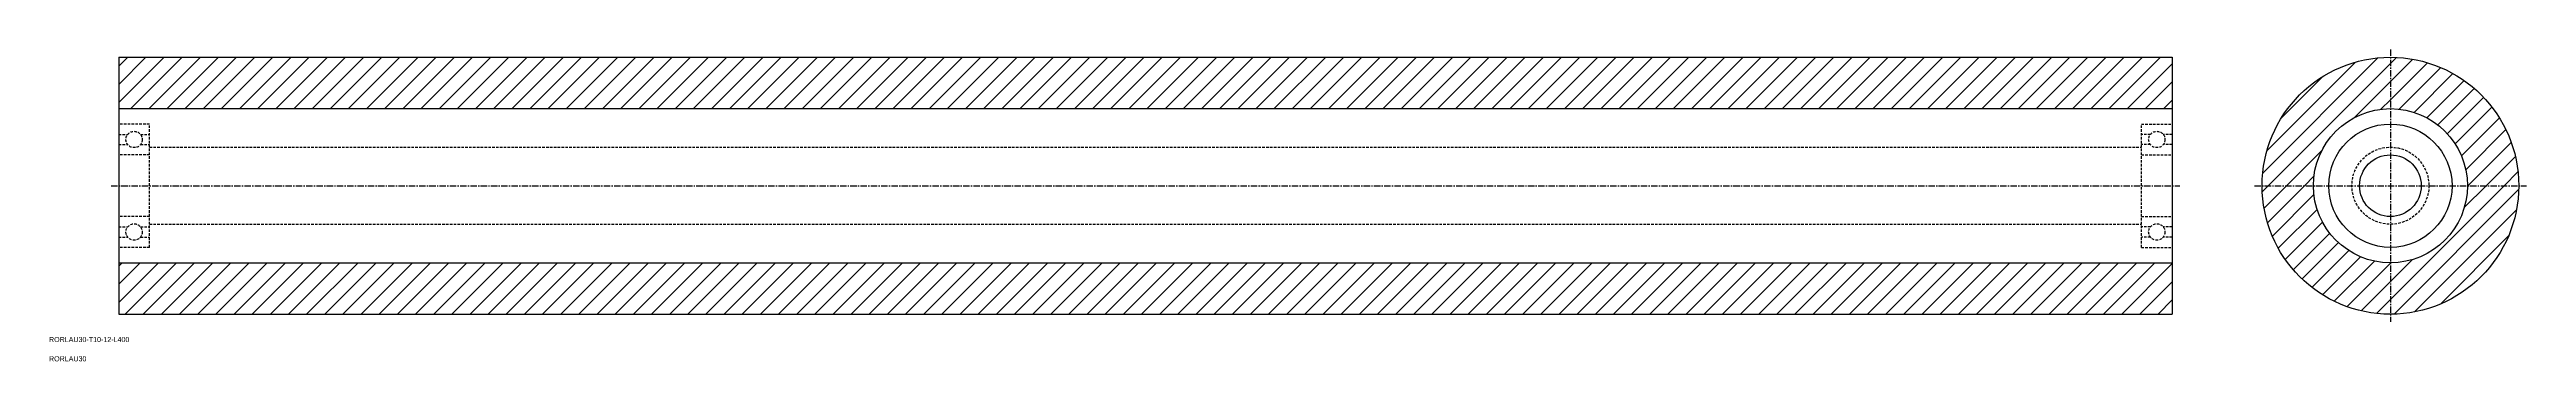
# Model space of a CAD drawing. Extents: x 32 to 514, y -16 to 45.
import ezdxf

# ---------------------------------------------------------------- set-up
doc = ezdxf.new("R2010")
doc.units = 0
doc.linetypes.add('CENTER', pattern=[2, 1.25, -0.25, 0.25, -0.25])
doc.linetypes.add('DASHED', pattern=[0.75, 0.5, -0.25])
doc.layers.get('0').update_dxf_attribs({"linetype": 'CONTINUOUS'})
doc.layers.add('CENTER', color=1, linetype='CENTER')

# ---------------------------------------------------------------- blocks, each defined once
blk = doc.blocks.new('*X2')
at = {"color": 0, "linetype": 'CONTINUOUS'}
for p, q in [((45.33, 34.72), (54.16, 43.55)), ((45.33, 38.26), (50.62, 43.55)), ((45.33, 41.79), (47.08, 43.55)), ((47.69, 33.55), (57.69, 43.55)), ((51.23, 33.55), (61.23, 43.55)), ((54.76, 33.55), (64.76, 43.55)), ((58.3, 33.55), (68.3, 43.55)), ((61.83, 33.55), (71.83, 43.55)), ((65.37, 33.55), (75.37, 43.55)), ((68.9, 33.55), (78.9, 43.55)), ((72.44, 33.55), (82.44, 43.55)), ((75.98, 33.55), (85.98, 43.55)), ((79.51, 33.55), (89.51, 43.55)), ((83.05, 33.55), (93.05, 43.55)), ((86.58, 33.55), (96.58, 43.55)), ((90.12, 33.55), (100.12, 43.55)), ((93.65, 33.55), (103.65, 43.55)), ((97.19, 33.55), (107.19, 43.55)), ((100.72, 33.55), (110.72, 43.55)), ((104.26, 33.55), (114.26, 43.55)), ((107.8, 33.55), (117.8, 43.55)), ((111.33, 33.55), (121.33, 43.55)), ((114.87, 33.55), (124.87, 43.55)), ((118.4, 33.55), (128.4, 43.55)), ((121.94, 33.55), (131.94, 43.55)), ((125.47, 33.55), (135.47, 43.55)), ((129.01, 33.55), (139.01, 43.55)), ((132.54, 33.55), (142.54, 43.55)), ((136.08, 33.55), (146.08, 43.55)), ((139.61, 33.55), (149.61, 43.55)), ((143.15, 33.55), (153.15, 43.55)), ((146.69, 33.55), (156.69, 43.55)), ((150.22, 33.55), (160.22, 43.55)), ((153.76, 33.55), (163.76, 43.55)), ((157.29, 33.55), (167.29, 43.55)), ((160.83, 33.55), (170.83, 43.55)), ((164.36, 33.55), (174.36, 43.55)), ((167.9, 33.55), (177.9, 43.55)), ((171.43, 33.55), (181.43, 43.55)), ((174.97, 33.55), (184.97, 43.55)), ((178.51, 33.55), (188.51, 43.55)), ((182.04, 33.55), (192.04, 43.55)), ((185.58, 33.55), (195.58, 43.55)), ((189.11, 33.55), (199.11, 43.55)), ((192.65, 33.55), (202.65, 43.55)), ((196.18, 33.55), (206.18, 43.55)), ((199.72, 33.55), (209.72, 43.55)), ((203.25, 33.55), (213.25, 43.55)), ((206.79, 33.55), (216.79, 43.55)), ((210.33, 33.55), (220.33, 43.55)), ((213.86, 33.55), (223.86, 43.55)), ((217.4, 33.55), (227.4, 43.55)), ((220.93, 33.55), (230.93, 43.55)), ((224.47, 33.55), (234.47, 43.55)), ((228, 33.55), (238, 43.55)), ((231.54, 33.55), (241.54, 43.55)), ((235.07, 33.55), (245.07, 43.55)), ((238.61, 33.55), (248.61, 43.55)), ((242.15, 33.55), (252.15, 43.55)), ((245.68, 33.55), (255.68, 43.55)), ((249.22, 33.55), (259.22, 43.55)), ((252.75, 33.55), (262.75, 43.55)), ((256.29, 33.55), (266.29, 43.55)), ((259.82, 33.55), (269.82, 43.55)), ((263.36, 33.55), (273.36, 43.55)), ((266.89, 33.55), (276.89, 43.55)), ((270.43, 33.55), (280.43, 43.55)), ((273.97, 33.55), (283.97, 43.55)), ((277.5, 33.55), (287.5, 43.55)), ((281.04, 33.55), (291.04, 43.55)), ((284.57, 33.55), (294.57, 43.55)), ((288.11, 33.55), (298.11, 43.55)), ((291.64, 33.55), (301.64, 43.55)), ((295.18, 33.55), (305.18, 43.55)), ((298.71, 33.55), (308.71, 43.55)), ((302.25, 33.55), (312.25, 43.55)), ((305.79, 33.55), (315.79, 43.55)), ((309.32, 33.55), (319.32, 43.55)), ((312.86, 33.55), (322.86, 43.55)), ((316.39, 33.55), (326.39, 43.55)), ((319.93, 33.55), (329.93, 43.55)), ((323.46, 33.55), (333.46, 43.55)), ((327, 33.55), (337, 43.55)), ((330.53, 33.55), (340.53, 43.55)), ((334.07, 33.55), (344.07, 43.55)), ((337.6, 33.55), (347.6, 43.55)), ((341.14, 33.55), (351.14, 43.55)), ((344.68, 33.55), (354.68, 43.55)), ((348.21, 33.55), (358.21, 43.55)), ((351.75, 33.55), (361.75, 43.55)), ((355.28, 33.55), (365.28, 43.55)), ((358.82, 33.55), (368.82, 43.55)), ((362.35, 33.55), (372.35, 43.55)), ((365.89, 33.55), (375.89, 43.55)), ((369.42, 33.55), (379.42, 43.55)), ((372.96, 33.55), (382.96, 43.55)), ((376.5, 33.55), (386.5, 43.55)), ((380.03, 33.55), (390.03, 43.55)), ((383.57, 33.55), (393.57, 43.55)), ((387.1, 33.55), (397.1, 43.55)), ((390.64, 33.55), (400.64, 43.55)), ((394.17, 33.55), (404.17, 43.55)), ((397.71, 33.55), (407.71, 43.55)), ((401.24, 33.55), (411.24, 43.55)), ((404.78, 33.55), (414.78, 43.55)), ((408.32, 33.55), (418.32, 43.55)), ((411.85, 33.55), (421.85, 43.55)), ((415.39, 33.55), (425.39, 43.55)), ((418.92, 33.55), (428.92, 43.55)), ((422.46, 33.55), (432.46, 43.55)), ((425.99, 33.55), (435.99, 43.55)), ((429.53, 33.55), (439.53, 43.55)), ((433.06, 33.55), (443.06, 43.55)), ((462.95, 21.01), (485.37, 43.43)), ((487.83, 42.35), (489, 43.52)), ((436.6, 33.55), (445.33, 42.28)), ((440.14, 33.55), (445.33, 38.74)), ((463.78, 25.37), (481.01, 42.6)), ((464.03, 18.55), (487.83, 42.35)), ((466.57, 31.7), (474.68, 39.81)), ((480.83, 31.81), (487.83, 38.82)), ((487.83, 38.82), (492.18, 43.17)), ((487.83, 35.28), (495.04, 42.49)), ((489.54, 33.45), (497.63, 41.55)), ((492.44, 32.82), (500, 40.38)), ((494.92, 31.77), (502.18, 39.02)), ((443.67, 33.55), (445.33, 35.21)), ((485.98, 33.43), (487.83, 35.28)), ((497.06, 30.37), (504.17, 37.47)), ((498.9, 28.67), (505.97, 35.75)), ((500.44, 26.68), (507.61, 33.84)), ((501.66, 24.36), (509.06, 31.76)), ((502.5, 21.67), (510.31, 29.48)), ((467.56, 18.55), (474.57, 25.55)), ((502.92, 18.55), (511.36, 26.99)), ((506.45, 18.55), (512.17, 24.26)), ((471.1, 18.55), (472.94, 20.4)), ((509.99, 18.55), (512.68, 21.25)), ((462.86, 17.38), (464.03, 18.55)), ((463.21, 14.2), (467.56, 18.55)), ((463.89, 11.34), (471.1, 18.55)), ((464.83, 8.75), (472.93, 16.84)), ((487.83, -3.61), (509.99, 18.55)), ((488.53, -6.44), (512.82, 17.85)), ((502.22, 14.32), (506.45, 18.55)), ((502.83, 18.46), (502.92, 18.55)), ((465.99, 6.38), (473.56, 13.94)), ((467.36, 4.2), (474.61, 11.46)), ((492.5, -6.01), (512.39, 13.88)), ((468.9, 2.21), (476.01, 9.32)), ((470.63, 0.41), (477.71, 7.48)), ((472.54, -1.23), (479.7, 5.94)), ((497.57, -4.48), (510.86, 8.81)), ((45.33, -4.17), (53.05, 3.55)), ((45.33, -0.63), (49.51, 3.55)), ((45.33, 2.9), (45.98, 3.55)), ((46.58, -6.45), (56.58, 3.55)), ((50.12, -6.45), (60.12, 3.55)), ((53.65, -6.45), (63.65, 3.55)), ((57.19, -6.45), (67.19, 3.55)), ((60.72, -6.45), (70.72, 3.55)), ((64.26, -6.45), (74.26, 3.55)), ((67.8, -6.45), (77.8, 3.55)), ((71.33, -6.45), (81.33, 3.55)), ((74.87, -6.45), (84.87, 3.55)), ((78.4, -6.45), (88.4, 3.55)), ((81.94, -6.45), (91.94, 3.55)), ((85.47, -6.45), (95.47, 3.55)), ((89.01, -6.45), (99.01, 3.55)), ((92.54, -6.45), (102.54, 3.55)), ((96.08, -6.45), (106.08, 3.55)), ((99.61, -6.45), (109.61, 3.55)), ((103.15, -6.45), (113.15, 3.55)), ((106.69, -6.45), (116.69, 3.55)), ((110.22, -6.45), (120.22, 3.55)), ((113.76, -6.45), (123.76, 3.55)), ((117.29, -6.45), (127.29, 3.55)), ((120.83, -6.45), (130.83, 3.55)), ((124.36, -6.45), (134.36, 3.55)), ((127.9, -6.45), (137.9, 3.55)), ((131.43, -6.45), (141.43, 3.55)), ((134.97, -6.45), (144.97, 3.55)), ((138.51, -6.45), (148.51, 3.55)), ((142.04, -6.45), (152.04, 3.55)), ((145.58, -6.45), (155.58, 3.55)), ((149.11, -6.45), (159.11, 3.55)), ((152.65, -6.45), (162.65, 3.55)), ((156.18, -6.45), (166.18, 3.55)), ((159.72, -6.45), (169.72, 3.55)), ((163.25, -6.45), (173.25, 3.55)), ((166.79, -6.45), (176.79, 3.55)), ((170.33, -6.45), (180.33, 3.55)), ((173.86, -6.45), (183.86, 3.55)), ((177.4, -6.45), (187.4, 3.55)), ((180.93, -6.45), (190.93, 3.55)), ((184.47, -6.45), (194.47, 3.55)), ((188, -6.45), (198, 3.55)), ((191.54, -6.45), (201.54, 3.55)), ((195.07, -6.45), (205.07, 3.55)), ((198.61, -6.45), (208.61, 3.55)), ((202.15, -6.45), (212.15, 3.55)), ((205.68, -6.45), (215.68, 3.55)), ((209.22, -6.45), (219.22, 3.55)), ((212.75, -6.45), (222.75, 3.55)), ((216.29, -6.45), (226.29, 3.55)), ((219.82, -6.45), (229.82, 3.55)), ((223.36, -6.45), (233.36, 3.55)), ((226.89, -6.45), (236.89, 3.55)), ((230.43, -6.45), (240.43, 3.55)), ((233.97, -6.45), (243.97, 3.55)), ((237.5, -6.45), (247.5, 3.55)), ((241.04, -6.45), (251.04, 3.55)), ((244.57, -6.45), (254.57, 3.55)), ((248.11, -6.45), (258.11, 3.55)), ((251.64, -6.45), (261.64, 3.55)), ((255.18, -6.45), (265.18, 3.55)), ((258.71, -6.45), (268.71, 3.55)), ((262.25, -6.45), (272.25, 3.55)), ((265.79, -6.45), (275.79, 3.55)), ((269.32, -6.45), (279.32, 3.55)), ((272.86, -6.45), (282.86, 3.55)), ((276.39, -6.45), (286.39, 3.55)), ((279.93, -6.45), (289.93, 3.55)), ((283.46, -6.45), (293.46, 3.55)), ((287, -6.45), (297, 3.55)), ((290.53, -6.45), (300.53, 3.55)), ((294.07, -6.45), (304.07, 3.55)), ((297.6, -6.45), (307.6, 3.55)), ((301.14, -6.45), (311.14, 3.55)), ((304.68, -6.45), (314.68, 3.55)), ((308.21, -6.45), (318.21, 3.55)), ((311.75, -6.45), (321.75, 3.55)), ((315.28, -6.45), (325.28, 3.55)), ((318.82, -6.45), (328.82, 3.55)), ((322.35, -6.45), (332.35, 3.55)), ((325.89, -6.45), (335.89, 3.55)), ((329.42, -6.45), (339.42, 3.55)), ((332.96, -6.45), (342.96, 3.55)), ((336.5, -6.45), (346.5, 3.55)), ((340.03, -6.45), (350.03, 3.55)), ((343.57, -6.45), (353.57, 3.55)), ((347.1, -6.45), (357.1, 3.55)), ((350.64, -6.45), (360.64, 3.55)), ((354.17, -6.45), (364.17, 3.55)), ((357.71, -6.45), (367.71, 3.55)), ((361.24, -6.45), (371.24, 3.55)), ((364.78, -6.45), (374.78, 3.55)), ((368.32, -6.45), (378.32, 3.55)), ((371.85, -6.45), (381.85, 3.55)), ((375.39, -6.45), (385.39, 3.55)), ((378.92, -6.45), (388.92, 3.55)), ((382.46, -6.45), (392.46, 3.55)), ((385.99, -6.45), (395.99, 3.55)), ((389.53, -6.45), (399.53, 3.55)), ((393.06, -6.45), (403.06, 3.55)), ((396.6, -6.45), (406.6, 3.55)), ((400.14, -6.45), (410.14, 3.55)), ((403.67, -6.45), (413.67, 3.55)), ((407.21, -6.45), (417.21, 3.55)), ((410.74, -6.45), (420.74, 3.55)), ((414.28, -6.45), (424.28, 3.55)), ((417.81, -6.45), (427.81, 3.55)), ((421.35, -6.45), (431.35, 3.55)), ((424.88, -6.45), (434.88, 3.55)), ((428.42, -6.45), (438.42, 3.55)), ((431.96, -6.45), (441.96, 3.55)), ((435.49, -6.45), (445.33, 3.39)), ((474.62, -2.68), (482.02, 4.72)), ((476.9, -3.93), (484.71, 3.88)), ((479.39, -4.98), (487.83, 3.46)), ((487.83, -0.07), (492.06, 4.16)), ((487.83, 3.46), (487.92, 3.55)), ((439.03, -6.45), (445.33, -0.15)), ((442.56, -6.45), (445.33, -3.68)), ((482.11, -5.79), (487.83, -0.07)), ((485.13, -6.31), (487.83, -3.61))]:
    blk.add_line(p, q, dxfattribs=at)

msp = doc.modelspace()

# ---------------------------------------------------------------- linework, layer by layer
at = {"color": 7, "linetype": 'CONTINUOUS'}
for p, q in [((45.33, 43.55), (45.33, -6.45)), ((45.33, 43.55), (445.33, 43.55)), ((445.33, 43.55), (445.33, -6.45)), ((45.33, 33.55), (445.33, 33.55)), ((45.33, 3.55), (445.33, 3.55)), ((45.33, -6.45), (445.33, -6.45))]:
    msp.add_line(p, q, dxfattribs=at)
at = {"color": 3, "linetype": 'DASHED'}
for p, q in [((51.33, 30.55), (45.33, 30.55)), ((51.33, 6.55), (51.33, 30.55)), ((439.33, 30.55), (445.33, 30.55)), ((439.33, 6.55), (439.33, 30.55)), ((45.33, 28.55), (47.09, 28.55)), ((45.33, 26.55), (47.09, 26.55)), ((51.33, 24.55), (45.33, 24.55)), ((49.57, 28.55), (51.33, 28.55)), ((49.57, 26.55), (51.33, 26.55)), ((51.33, 26.05), (439.33, 26.05)), ((441.09, 28.55), (439.33, 28.55)), ((441.09, 26.55), (439.33, 26.55)), ((439.33, 24.55), (445.33, 24.55)), ((445.33, 28.55), (443.57, 28.55)), ((445.33, 26.55), (443.57, 26.55)), ((51.33, 12.55), (45.33, 12.55)), ((45.33, 10.55), (47.09, 10.55)), ((49.57, 10.55), (51.33, 10.55)), ((51.33, 11.05), (439.33, 11.05)), ((439.33, 12.55), (445.33, 12.55)), ((441.09, 10.55), (439.33, 10.55)), ((445.33, 10.55), (443.57, 10.55)), ((45.33, 8.55), (47.09, 8.55)), ((51.33, 6.55), (45.33, 6.55)), ((49.57, 8.55), (51.33, 8.55)), ((441.09, 8.55), (439.33, 8.55)), ((439.33, 6.55), (445.33, 6.55)), ((445.33, 8.55), (443.57, 8.55))]:
    msp.add_line(p, q, dxfattribs=at)
at = {"color": 7, "linetype": 'CONTINUOUS'}
for radius in [25, 15, 12, 6]:
    msp.add_circle((487.83, 18.55), radius, dxfattribs=at)
at = {"color": 3, "linetype": 'DASHED'}
for centre, radius in [((48.33, 27.55), 1.59), ((442.33, 27.55), 1.59), ((487.83, 18.55), 7.5), ((48.33, 9.55), 1.59), ((442.33, 9.55), 1.59)]:
    msp.add_circle(centre, radius, dxfattribs=at)
at = {"layer": 'CENTER', "color": 1, "linetype": 'CENTER'}
for p, q in [((487.83, 45.05), (487.83, -7.95)), ((43.83, 18.55), (446.83, 18.55)), ((461.33, 18.55), (514.33, 18.55))]:
    msp.add_line(p, q, dxfattribs=at)

# ---------------------------------------------------------------- block references
at = {"color": 3, "linetype": 'CONTINUOUS'}
msp.add_blockref('*X2', (0, 0), dxfattribs=at)

# ---------------------------------------------------------------- texts
at = {"color": 7, "linetype": 'CONTINUOUS'}
for s, p in [('RORLAU30-T10-12-L400', (31.75, -11.88)), ('RORLAU30', (31.75, -15.63))]:
    msp.add_text(s, height=1, dxfattribs=at).set_placement(p)

doc.saveas('drawing.dxf')
